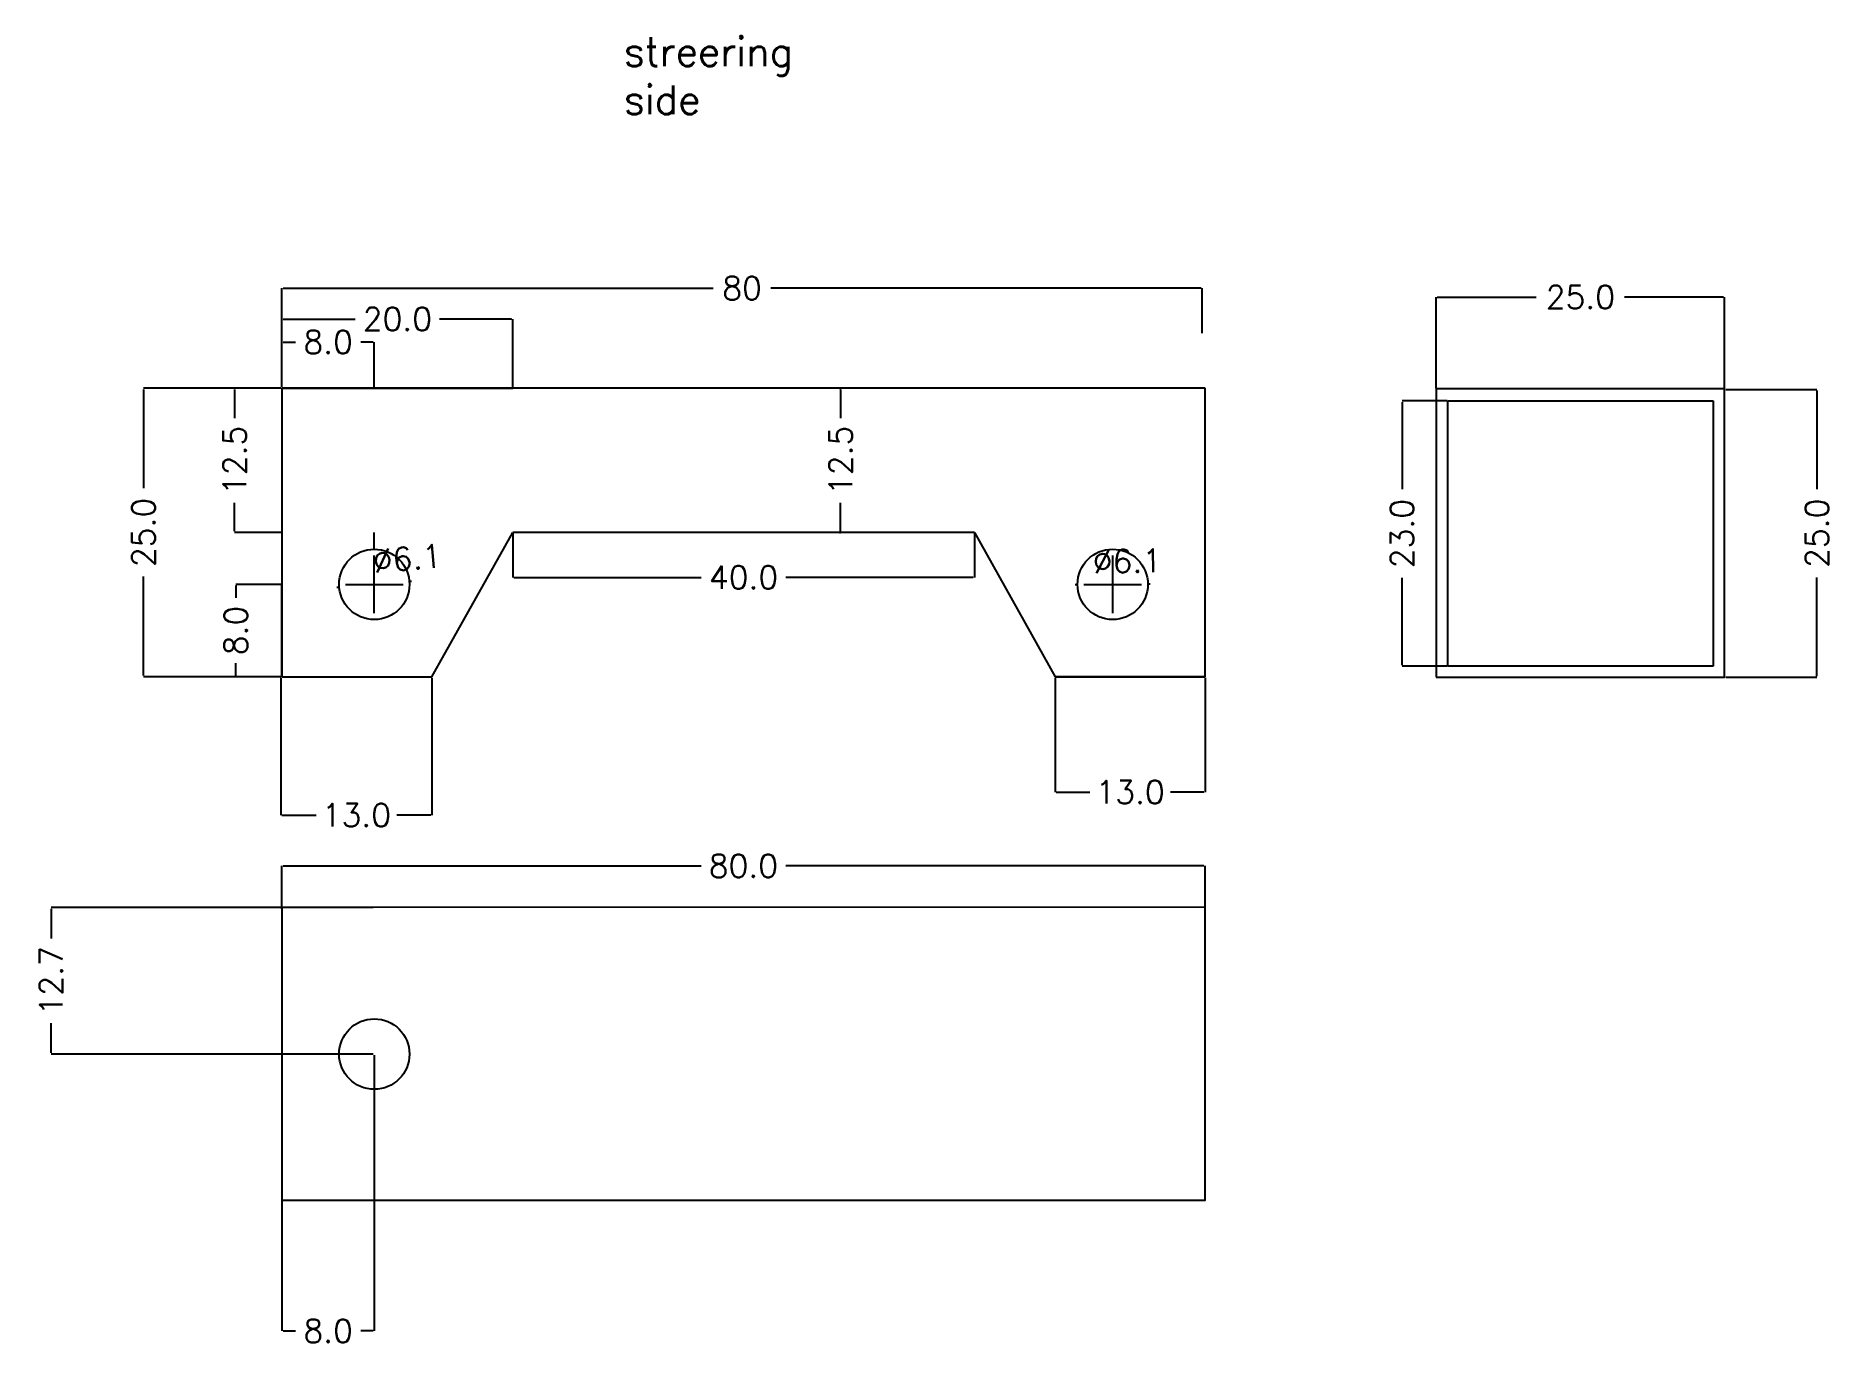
# Model space of a CAD drawing. Header units: millimetres. Extents: x -530 to 204, y -33 to 514.
# Drawn here: x 48.6 to 204.3, y 237 to 350.6 of the extents above; entities that cross this region are included whole.
import ezdxf

# ---------------------------------------------------------------- set-up
doc = ezdxf.new("R2010")
doc.units = ezdxf.units.MM
doc.layers.add('DIMENSION', color=3, linetype='Continuous', lineweight=25)
doc.styles.get("Standard").update_dxf_attribs({"font": 'txt.shx'})
doc.dimstyles.get("Standard").update_dxf_attribs({"dimscale": 100, "dimtxt": 2, "dimasz": 0.1, "dimexe": 0, "dimexo": 0.1, "dimgap": 1, "dimtad": 0, "dimtoh": 1, "dimdec": 1, "dimzin": 0, "dimdsep": 46, "dimtxsty": 'Standard', "dimcen": 2.5, "dimdle": 0.1, "dimclrt": 2, "dimadec": 0, "dimazin": 0, "dimtfac": 1, "dimtdec": 4, "dimtofl": 0, "dimtmove": 0, "dimatfit": 3, "dimfxl": 1, "dimtolj": 1, "dimtzin": 0, "dimarcsym": 0})

msp = doc.modelspace()

# ---------------------------------------------------------------- texts
at = {"insert": (99.59, 350.45), "char_height": 2.5, "width": 3.7365, "attachment_point": 1}
msp.add_mtext('streering side', dxfattribs=at)

# ---------------------------------------------------------------- blocks, each defined once
blk = doc.blocks.new('*D10')
at = {"layer": 'Defpoints', "color": 0}
for p in [(149.72, 328.7), (69.97, 324.7), (149.72, 324.7)]:
    blk.add_point(p, dxfattribs=at)
at = {"layer": 'DIMENSION', "color": 0, "lineweight": -2}
for p, q in [((69.97, 324.8), (69.97, 328.7)), ((70.07, 328.7), (107.34, 328.7)), ((149.62, 328.7), (112.34, 328.7)), ((149.72, 324.8), (149.72, 328.7))]:
    blk.add_line(p, q, dxfattribs=at)
at = {"layer": 'DIMENSION', "color": 0}
for points in [[(70.07, 328.71), (70.07, 328.68), (69.97, 328.7)], [(149.62, 328.68), (149.62, 328.71), (149.72, 328.7)]]:
    blk.add_solid(points, dxfattribs=at)
at = {"layer": 'DIMENSION', "color": 2, "insert": (109.84, 328.7), "char_height": 2, "attachment_point": 5}
blk.add_mtext('\\A1;80', dxfattribs=at)
blk = doc.blocks.new('*D14')
at = {"layer": 'Defpoints', "color": 0}
for p in [(69.97, 320.03), (57.97, 295.03), (69.97, 295.03)]:
    blk.add_point(p, dxfattribs=at)
at = {"layer": 'DIMENSION', "color": 0, "lineweight": -2}
for p, q in [((69.87, 320.03), (57.97, 320.03)), ((57.97, 319.93), (57.97, 311.36)), ((57.97, 295.13), (57.97, 303.7)), ((69.87, 295.03), (57.97, 295.03))]:
    blk.add_line(p, q, dxfattribs=at)
at = {"layer": 'DIMENSION', "color": 0}
for points in [[(57.98, 319.93), (57.95, 319.93), (57.97, 320.03)], [(57.95, 295.13), (57.98, 295.13), (57.97, 295.03)]]:
    blk.add_solid(points, dxfattribs=at)
at = {"layer": 'DIMENSION', "color": 2, "insert": (57.97, 307.53), "char_height": 2, "attachment_point": 5, "rotation": 90}
blk.add_mtext('\\A1;25.0', dxfattribs=at)
blk = doc.blocks.new('*D17')
at = {"layer": 'Defpoints', "color": 0}
for p in [(69.87, 295.03), (82.97, 295.03), (82.97, 283.03)]:
    blk.add_point(p, dxfattribs=at)
at = {"layer": 'DIMENSION', "color": 0, "lineweight": -2}
for p, q in [((69.87, 294.93), (69.87, 283.03)), ((82.97, 294.93), (82.97, 283.03)), ((69.97, 283.03), (72.92, 283.03)), ((82.87, 283.03), (79.92, 283.03))]:
    blk.add_line(p, q, dxfattribs=at)
at = {"layer": 'DIMENSION', "color": 0}
for points in [[(69.97, 283.05), (69.97, 283.01), (69.87, 283.03)], [(82.87, 283.01), (82.87, 283.05), (82.97, 283.03)]]:
    blk.add_solid(points, dxfattribs=at)
at = {"layer": 'DIMENSION', "color": 2, "insert": (76.42, 283.03), "char_height": 2, "attachment_point": 5}
blk.add_mtext('\\A1;13.0', dxfattribs=at)
blk = doc.blocks.new('*D22')
at = {"layer": 'Defpoints', "color": 0}
for p in [(69.87, 320.03), (65.87, 307.53), (69.97, 307.53)]:
    blk.add_point(p, dxfattribs=at)
at = {"layer": 'DIMENSION', "color": 0, "lineweight": -2}
for p, q in [((69.77, 320.03), (65.87, 320.03)), ((65.87, 319.93), (65.87, 317.45)), ((65.87, 307.63), (65.87, 310.11)), ((69.87, 307.53), (65.87, 307.53))]:
    blk.add_line(p, q, dxfattribs=at)
at = {"layer": 'DIMENSION', "color": 0}
for points in [[(65.88, 319.93), (65.85, 319.93), (65.87, 320.03)], [(65.85, 307.63), (65.88, 307.63), (65.87, 307.53)]]:
    blk.add_solid(points, dxfattribs=at)
at = {"layer": 'DIMENSION', "color": 2, "insert": (65.87, 313.78), "char_height": 2, "attachment_point": 5, "rotation": 90}
blk.add_mtext('\\A1;12.5', dxfattribs=at)
blk = doc.blocks.new('*D25')
at = {"layer": 'Defpoints', "color": 0}
for p in [(77.97, 324.03), (69.97, 320.03), (77.97, 320.03)]:
    blk.add_point(p, dxfattribs=at)
at = {"layer": 'DIMENSION', "color": 0, "lineweight": -2}
for p, q in [((69.97, 320.13), (69.97, 324.03)), ((70.07, 324.03), (71.13, 324.03)), ((77.87, 324.03), (76.8, 324.03)), ((77.97, 320.13), (77.97, 324.03))]:
    blk.add_line(p, q, dxfattribs=at)
at = {"layer": 'DIMENSION', "color": 0}
for points in [[(70.07, 324.05), (70.07, 324.01), (69.97, 324.03)], [(77.87, 324.01), (77.87, 324.05), (77.97, 324.03)]]:
    blk.add_solid(points, dxfattribs=at)
at = {"layer": 'DIMENSION', "color": 2, "insert": (73.97, 324.03), "char_height": 2, "attachment_point": 5}
blk.add_mtext('\\A1;8.0', dxfattribs=at)
blk = doc.blocks.new('*D28')
at = {"layer": 'Defpoints', "color": 0}
for p in [(65.97, 303.03), (69.97, 303.03), (69.97, 295.03)]:
    blk.add_point(p, dxfattribs=at)
at = {"layer": 'DIMENSION', "color": 0, "lineweight": -2}
for p, q in [((69.87, 303.03), (65.97, 303.03)), ((65.97, 302.93), (65.97, 301.86)), ((65.97, 295.13), (65.97, 296.2)), ((69.87, 295.03), (65.97, 295.03))]:
    blk.add_line(p, q, dxfattribs=at)
at = {"layer": 'DIMENSION', "color": 0}
for points in [[(65.98, 302.93), (65.95, 302.93), (65.97, 303.03)], [(65.95, 295.13), (65.98, 295.13), (65.97, 295.03)]]:
    blk.add_solid(points, dxfattribs=at)
at = {"layer": 'DIMENSION', "color": 2, "insert": (65.97, 299.03), "char_height": 2, "attachment_point": 5, "rotation": 90}
blk.add_mtext('\\A1;8.0', dxfattribs=at)
blk = doc.blocks.new('*D31')
at = {"layer": 'Defpoints', "color": 0}
for p in [(89.97, 326.03), (69.97, 320.03), (89.97, 320.03)]:
    blk.add_point(p, dxfattribs=at)
at = {"layer": 'DIMENSION', "color": 0, "lineweight": -2}
for p, q in [((69.97, 320.13), (69.97, 326.03)), ((70.07, 326.03), (76.3, 326.03)), ((89.87, 326.03), (83.63, 326.03)), ((89.97, 320.13), (89.97, 326.03))]:
    blk.add_line(p, q, dxfattribs=at)
at = {"layer": 'DIMENSION', "color": 0}
for points in [[(70.07, 326.05), (70.07, 326.01), (69.97, 326.03)], [(89.87, 326.01), (89.87, 326.05), (89.97, 326.03)]]:
    blk.add_solid(points, dxfattribs=at)
at = {"layer": 'DIMENSION', "color": 2, "insert": (79.97, 326.03), "char_height": 2, "attachment_point": 5}
blk.add_mtext('\\A1;20.0', dxfattribs=at)
blk = doc.blocks.new('*D35')
at = {"layer": 'Defpoints', "color": 0}
for p in [(74.93, 302.77), (81.01, 303.29)]:
    blk.add_point(p, dxfattribs=at)
at = {"layer": 'DIMENSION', "color": 0}
for p, q in [((77.97, 300.53), (77.97, 305.53)), ((75.47, 303.03), (80.47, 303.03))]:
    blk.add_line(p, q, dxfattribs=at)
at = {"layer": 'DIMENSION', "color": 0, "lineweight": -2}
for p, q in [((74.83, 302.76), (74.73, 302.75)), ((81.1, 303.3), (81.2, 303.31))]:
    blk.add_line(p, q, dxfattribs=at)
at = {"layer": 'DIMENSION', "color": 0}
for points in [[(74.83, 302.74), (74.83, 302.77), (74.93, 302.77)], [(81.1, 303.32), (81.11, 303.28), (81.01, 303.29)]]:
    blk.add_solid(points, dxfattribs=at)
at = {"layer": 'DIMENSION', "color": 2, "insert": (80.83, 305.28), "char_height": 2, "attachment_point": 5, "rotation": 4.9425}
blk.add_mtext('\\A1;{\\Q0;%%c}6.1', dxfattribs=at)
blk = doc.blocks.new('*D37')
at = {"layer": 'Defpoints', "color": 0}
for p in [(138.91, 302.98), (145.01, 303.07)]:
    blk.add_point(p, dxfattribs=at)
at = {"layer": 'DIMENSION', "color": 0}
for p, q in [((141.96, 300.53), (141.96, 305.53)), ((139.46, 303.03), (144.46, 303.03))]:
    blk.add_line(p, q, dxfattribs=at)
at = {"layer": 'DIMENSION', "color": 0, "lineweight": -2}
for p, q in [((138.81, 302.98), (138.71, 302.98)), ((145.11, 303.08), (145.21, 303.08))]:
    blk.add_line(p, q, dxfattribs=at)
at = {"layer": 'DIMENSION', "color": 0}
for points in [[(138.81, 302.96), (138.81, 303), (138.91, 302.98)], [(145.11, 303.09), (145.11, 303.06), (145.01, 303.07)]]:
    blk.add_solid(points, dxfattribs=at)
at = {"layer": 'DIMENSION', "color": 2, "insert": (143.23, 305.05), "char_height": 2, "attachment_point": 5, "rotation": 0.8622}
blk.add_mtext('\\A1;{\\Q0;%%c}6.1', dxfattribs=at)
blk = doc.blocks.new('*D39')
at = {"layer": 'Defpoints', "color": 0}
for p in [(89.97, 307.53), (129.97, 307.53), (129.97, 303.64)]:
    blk.add_point(p, dxfattribs=at)
at = {"layer": 'DIMENSION', "color": 0, "lineweight": -2}
for p, q in [((89.97, 307.43), (89.97, 303.64)), ((129.97, 307.43), (129.97, 303.64)), ((90.07, 303.64), (106.3, 303.64)), ((129.87, 303.64), (113.63, 303.64))]:
    blk.add_line(p, q, dxfattribs=at)
at = {"layer": 'DIMENSION', "color": 0}
for points in [[(90.07, 303.66), (90.07, 303.62), (89.97, 303.64)], [(129.87, 303.62), (129.87, 303.66), (129.97, 303.64)]]:
    blk.add_solid(points, dxfattribs=at)
at = {"layer": 'DIMENSION', "color": 2, "insert": (109.97, 303.64), "char_height": 2, "attachment_point": 5}
blk.add_mtext('\\A1;40.0', dxfattribs=at)
blk = doc.blocks.new('*D40')
at = {"layer": 'Defpoints', "color": 0}
for p in [(136.97, 295.03), (149.97, 295.03), (149.97, 285.03)]:
    blk.add_point(p, dxfattribs=at)
at = {"layer": 'DIMENSION', "color": 0, "lineweight": -2}
for p, q in [((136.97, 294.93), (136.97, 285.03)), ((149.97, 294.93), (149.97, 285.03)), ((137.07, 285.03), (139.97, 285.03)), ((149.87, 285.03), (146.97, 285.03))]:
    blk.add_line(p, q, dxfattribs=at)
at = {"layer": 'DIMENSION', "color": 0}
for points in [[(137.07, 285.05), (137.07, 285.01), (136.97, 285.03)], [(149.87, 285.01), (149.87, 285.05), (149.97, 285.03)]]:
    blk.add_solid(points, dxfattribs=at)
at = {"layer": 'DIMENSION', "color": 2, "insert": (143.47, 285.03), "char_height": 2, "attachment_point": 5}
blk.add_mtext('\\A1;13.0', dxfattribs=at)
blk = doc.blocks.new('*D42')
at = {"layer": 'Defpoints', "color": 0}
for p in [(118.38, 320.03), (118.38, 307.53), (118.38, 307.53)]:
    blk.add_point(p, dxfattribs=at)
at = {"layer": 'DIMENSION', "color": 0, "lineweight": -2}
for p, q in [((118.28, 320.03), (118.38, 320.03)), ((118.38, 319.93), (118.38, 317.45)), ((118.38, 307.63), (118.38, 310.11)), ((118.28, 307.53), (118.38, 307.53))]:
    blk.add_line(p, q, dxfattribs=at)
at = {"layer": 'DIMENSION', "color": 0}
for points in [[(118.4, 319.93), (118.37, 319.93), (118.38, 320.03)], [(118.37, 307.63), (118.4, 307.63), (118.38, 307.53)]]:
    blk.add_solid(points, dxfattribs=at)
at = {"layer": 'DIMENSION', "color": 2, "insert": (118.38, 313.78), "char_height": 2, "attachment_point": 5, "rotation": 90}
blk.add_mtext('\\A1;12.5', dxfattribs=at)
blk = doc.blocks.new('*D56')
at = {"layer": 'Defpoints', "color": 0}
for p in [(149.96, 278.63), (69.96, 274.82), (149.96, 275.01)]:
    blk.add_point(p, dxfattribs=at)
at = {"layer": 'DIMENSION', "color": 0, "lineweight": -2}
for p, q in [((69.96, 274.92), (69.96, 278.63)), ((70.06, 278.63), (106.3, 278.63)), ((149.86, 278.63), (113.63, 278.63)), ((149.96, 275.11), (149.96, 278.63))]:
    blk.add_line(p, q, dxfattribs=at)
at = {"layer": 'DIMENSION', "color": 0}
for points in [[(70.06, 278.64), (70.06, 278.61), (69.96, 278.63)], [(149.86, 278.61), (149.86, 278.64), (149.96, 278.63)]]:
    blk.add_solid(points, dxfattribs=at)
at = {"layer": 'DIMENSION', "color": 2, "insert": (109.96, 278.63), "char_height": 2, "attachment_point": 5}
blk.add_mtext('\\A1;80.0', dxfattribs=at)
blk = doc.blocks.new('*D246')
at = {"layer": 'Defpoints', "color": 0}
for p in [(194.99, 327.93), (169.99, 319.93), (194.99, 319.93)]:
    blk.add_point(p, dxfattribs=at)
at = {"layer": 'DIMENSION', "color": 0, "lineweight": -2}
for p, q in [((169.99, 320.03), (169.99, 327.93)), ((170.09, 327.93), (178.66, 327.93)), ((194.89, 327.93), (186.32, 327.93)), ((194.99, 320.03), (194.99, 327.93))]:
    blk.add_line(p, q, dxfattribs=at)
at = {"layer": 'DIMENSION', "color": 0}
for points in [[(170.09, 327.95), (170.09, 327.92), (169.99, 327.93)], [(194.89, 327.92), (194.89, 327.95), (194.99, 327.93)]]:
    blk.add_solid(points, dxfattribs=at)
at = {"layer": 'DIMENSION', "color": 2, "insert": (182.49, 327.93), "char_height": 2, "attachment_point": 5}
blk.add_mtext('\\A1;25.0', dxfattribs=at)
blk = doc.blocks.new('*D249')
at = {"layer": 'Defpoints', "color": 0}
for p in [(194.99, 319.93), (194.99, 294.98), (202.99, 294.98)]:
    blk.add_point(p, dxfattribs=at)
at = {"layer": 'DIMENSION', "color": 0, "lineweight": -2}
for p, q in [((195.09, 319.93), (202.99, 319.93)), ((202.99, 319.83), (202.99, 311.29)), ((202.99, 295.08), (202.99, 303.63)), ((195.09, 294.98), (202.99, 294.98))]:
    blk.add_line(p, q, dxfattribs=at)
at = {"layer": 'DIMENSION', "color": 0}
for points in [[(203.01, 319.83), (202.97, 319.83), (202.99, 319.93)], [(202.97, 295.08), (203.01, 295.08), (202.99, 294.98)]]:
    blk.add_solid(points, dxfattribs=at)
at = {"layer": 'DIMENSION', "color": 2, "insert": (202.99, 307.46), "char_height": 2, "attachment_point": 5, "rotation": 90}
blk.add_mtext('\\A1;25.0', dxfattribs=at)
blk = doc.blocks.new('*D256')
at = {"layer": 'Defpoints', "color": 0}
for p in [(171.04, 318.93), (167.04, 295.93), (171.04, 295.93)]:
    blk.add_point(p, dxfattribs=at)
at = {"layer": 'DIMENSION', "color": 0, "lineweight": -2}
for p, q in [((170.94, 318.93), (167.04, 318.93)), ((167.04, 318.83), (167.04, 311.27)), ((167.04, 296.03), (167.04, 303.6)), ((170.94, 295.93), (167.04, 295.93))]:
    blk.add_line(p, q, dxfattribs=at)
at = {"layer": 'DIMENSION', "color": 0}
for points in [[(167.05, 318.83), (167.02, 318.83), (167.04, 318.93)], [(167.02, 296.03), (167.05, 296.03), (167.04, 295.93)]]:
    blk.add_solid(points, dxfattribs=at)
at = {"layer": 'DIMENSION', "color": 2, "insert": (167.04, 307.43), "char_height": 2, "attachment_point": 5, "rotation": 90}
blk.add_mtext('\\A1;23.0', dxfattribs=at)
blk = doc.blocks.new('*D259')
at = {"layer": 'Defpoints', "color": 0}
for p in [(69.96, 262.32), (77.97, 262.32), (69.96, 238.32)]:
    blk.add_point(p, dxfattribs=at)
at = {"layer": 'DIMENSION', "color": 0, "lineweight": -2}
for p, q in [((69.96, 262.22), (69.96, 238.32)), ((77.97, 262.22), (77.97, 238.32)), ((70.06, 238.32), (71.13, 238.32)), ((77.87, 238.32), (76.8, 238.32))]:
    blk.add_line(p, q, dxfattribs=at)
at = {"layer": 'DIMENSION', "color": 0}
for points in [[(70.06, 238.34), (70.06, 238.31), (69.96, 238.32)], [(77.87, 238.31), (77.87, 238.34), (77.97, 238.32)]]:
    blk.add_solid(points, dxfattribs=at)
at = {"layer": 'DIMENSION', "color": 2, "insert": (73.97, 238.32), "char_height": 2, "attachment_point": 5}
blk.add_mtext('\\A1;8.0', dxfattribs=at)
blk = doc.blocks.new('*D262')
at = {"layer": 'Defpoints', "color": 0}
for p in [(49.96, 275.01), (77.96, 275.01), (77.97, 262.32)]:
    blk.add_point(p, dxfattribs=at)
at = {"layer": 'DIMENSION', "color": 0, "lineweight": -2}
for p, q in [((77.86, 275.01), (49.96, 275.01)), ((49.96, 274.91), (49.96, 272.33)), ((49.96, 262.42), (49.96, 265)), ((77.87, 262.32), (49.96, 262.32))]:
    blk.add_line(p, q, dxfattribs=at)
at = {"layer": 'DIMENSION', "color": 0}
for points in [[(49.98, 274.91), (49.94, 274.91), (49.96, 275.01)], [(49.94, 262.42), (49.98, 262.42), (49.96, 262.32)]]:
    blk.add_solid(points, dxfattribs=at)
at = {"layer": 'DIMENSION', "color": 2, "insert": (49.96, 268.67), "char_height": 2, "attachment_point": 5, "rotation": 90}
blk.add_mtext('\\A1;12.7', dxfattribs=at)

# ---------------------------------------------------------------- dimensions: what is measured, and where the dimension line sits
at = {"layer": 'DIMENSION'}
for base, p1, p2, text, picture, middle in [((149.72, 328.7), (69.97, 324.7), (149.72, 324.7), '80', '*D10', (109.84, 328.7)), ((82.97, 283.03), (69.87, 295.03), (82.97, 295.03), '13.0', '*D17', (76.42, 283.03))]:
    dim = msp.add_linear_dim(base=base, p1=p1, p2=p2, text=text, dimstyle='Standard', override={"dimscale": 1, "dimlfac": 1, "dimtxsty": 'Standard', "dimsah": 1, "dimtolj": 1}, dxfattribs=at)
    dim.commit()
    dim.dimension.update_dxf_attribs({"geometry": picture, "text_midpoint": middle})
for base, p1, p2, angle, picture, middle in [((194.99, 327.93), (169.99, 319.93), (194.99, 319.93), 180, '*D246', (182.49, 327.93)), ((57.97, 295.03), (69.97, 320.03), (69.97, 295.03), 90, '*D14', (57.97, 307.53)), ((65.87, 307.53), (69.87, 320.03), (69.97, 307.53), 90, '*D22', (65.87, 313.78)), ((118.38, 307.53), (118.38, 320.03), (118.38, 307.53), 90, '*D42', (118.38, 313.78)), ((202.98946158, 294.98468926), (194.98946158, 319.93468926), (194.98946158, 294.98468926), 270, '*D249', (202.98946158, 307.45968926)), ((167.04, 295.93), (171.04, 318.93), (171.04, 295.93), 270, '*D256', (167.04, 307.43)), ((65.97, 303.03), (69.97, 295.03), (69.97, 303.03), 90, '*D28', (65.97, 299.03)), ((49.96, 275.01), (77.97, 262.32), (77.96, 275.01), 90, '*D262', (49.96, 268.67))]:
    dim = msp.add_linear_dim(base=base, p1=p1, p2=p2, angle=angle, dimstyle='Standard', override={"dimscale": 1, "dimlfac": 1, "dimtxsty": 'Standard', "dimsah": 1, "dimtolj": 1}, dxfattribs=at)
    dim.commit()
    dim.dimension.update_dxf_attribs({"geometry": picture, "text_midpoint": middle})
for base, p1, p2, picture, middle in [((89.97, 326.03), (69.97, 320.03), (89.97, 320.03), '*D31', (79.97, 326.03)), ((77.97, 324.03), (69.97, 320.03), (77.97, 320.03), '*D25', (73.97, 324.03)), ((149.97, 285.03), (136.97, 295.03), (149.97, 295.03), '*D40', (143.47, 285.03)), ((149.96, 278.63), (69.96, 274.82), (149.96, 275.01), '*D56', (109.96, 278.63)), ((69.96, 238.32), (77.97, 262.32), (69.96, 262.32), '*D259', (73.97, 238.32))]:
    dim = msp.add_linear_dim(base=base, p1=p1, p2=p2, dimstyle='Standard', override={"dimscale": 1, "dimlfac": 1, "dimtxsty": 'Standard', "dimsah": 1, "dimtolj": 1}, dxfattribs=at)
    dim.commit()
    dim.dimension.update_dxf_attribs({"geometry": picture, "text_midpoint": middle})
for p1, p2, picture, middle in [((74.93, 302.77), (81.01, 303.29), '*D35', (80.83, 305.28)), ((138.91, 302.98), (145.01, 303.07), '*D37', (143.23, 305.05))]:
    dim = msp.add_diameter_dim_2p(p1=p1, p2=p2, text='{\\Q0;%%c}6.1', dimstyle='Standard', override={"dimscale": 1, "dimlfac": 1, "dimtxsty": 'Standard', "dimsah": 1, "dimse1": 1, "dimse2": 1, "dimtmove": 2, "dimtolj": 1}, dxfattribs=at)
    dim.commit()
    dim.dimension.update_dxf_attribs({"geometry": picture, "text_midpoint": middle, "dimtype": 163})
dim = msp.add_linear_dim(base=(129.97, 303.64), p1=(89.97, 307.53), p2=(129.97, 307.53), dimstyle='Standard', override={"dimscale": 1, "dimlfac": 1, "dimtxsty": 'Standard', "dimsah": 1, "dimtolj": 1}, dxfattribs=at)
dim.commit()
dim.dimension.update_dxf_attribs({"geometry": '*D39', "text_midpoint": (109.97, 303.64), "dimtype": 160})

# ---------------------------------------------------------------- linework, layer by layer
for p, q in [((69.97, 320.03), (69.97, 295.03)), ((149.97, 320.03), (69.97, 320.03)), ((69.97, 320.03), (89.97, 320.03)), ((77.97, 320.03), (77.97, 320.03)), ((82.97, 320.03), (82.97, 320.03)), ((84.97, 320.03), (84.97, 320.03)), ((149.97, 295.03), (149.97, 320.03)), ((169.99, 319.93), (169.99, 317.93)), ((169.99, 319.93), (169.99, 317.93)), ((169.99, 319.93), (169.99, 318.93)), ((170.99, 318.93), (193.99, 318.93)), ((170.99, 295.93), (170.99, 318.93)), ((193.99, 318.93), (193.99, 295.93)), ((77.97, 306.08), (77.97, 307.53)), ((82.97, 295.03), (89.97, 307.53)), ((129.97, 307.53), (89.97, 307.53)), ((129.97, 307.53), (136.97, 295.03)), ((149.97, 295.03), (149.97, 307.53)), ((69.97, 295.03), (69.97, 303.03)), ((149.97, 303.03), (149.97, 303.03)), ((193.99, 295.93), (170.99, 295.93)), ((69.97, 295.03), (77.97, 295.03)), ((69.97, 295.03), (82.97, 295.03)), ((69.97, 295.03), (82.97, 295.03)), ((69.97, 295.03), (82.97, 295.03)), ((77.97, 295.03), (82.97, 295.03)), ((149.97, 295.03), (136.97, 295.03)), ((136.97, 295.03), (149.97, 295.03)), ((149.97, 295.03), (136.97, 295.03)), ((149.97, 295.03), (141.97, 295.03))]:
    msp.add_line(p, q)
for points in [[(169.99, 294.98), (194.99, 294.98), (194.99, 319.98), (169.99, 319.98)], [(69.96, 275.01), (69.96, 249.67), (149.96, 249.67), (149.96, 275.05)]]:
    msp.add_lwpolyline(points, close=True)
for centre in [(77.97, 303.03), (141.96, 303.03), (77.97, 262.32)]:
    msp.add_circle(centre, 3.05)

msp.set_redraw_order([(e.dxf.handle, doc.entitydb.next_handle()) for e in msp.query("TEXT MTEXT ATTDEF DIMENSION ARC_DIMENSION")])  # texts and dimensions are drawn at this point

doc.saveas('drawing.dxf')
